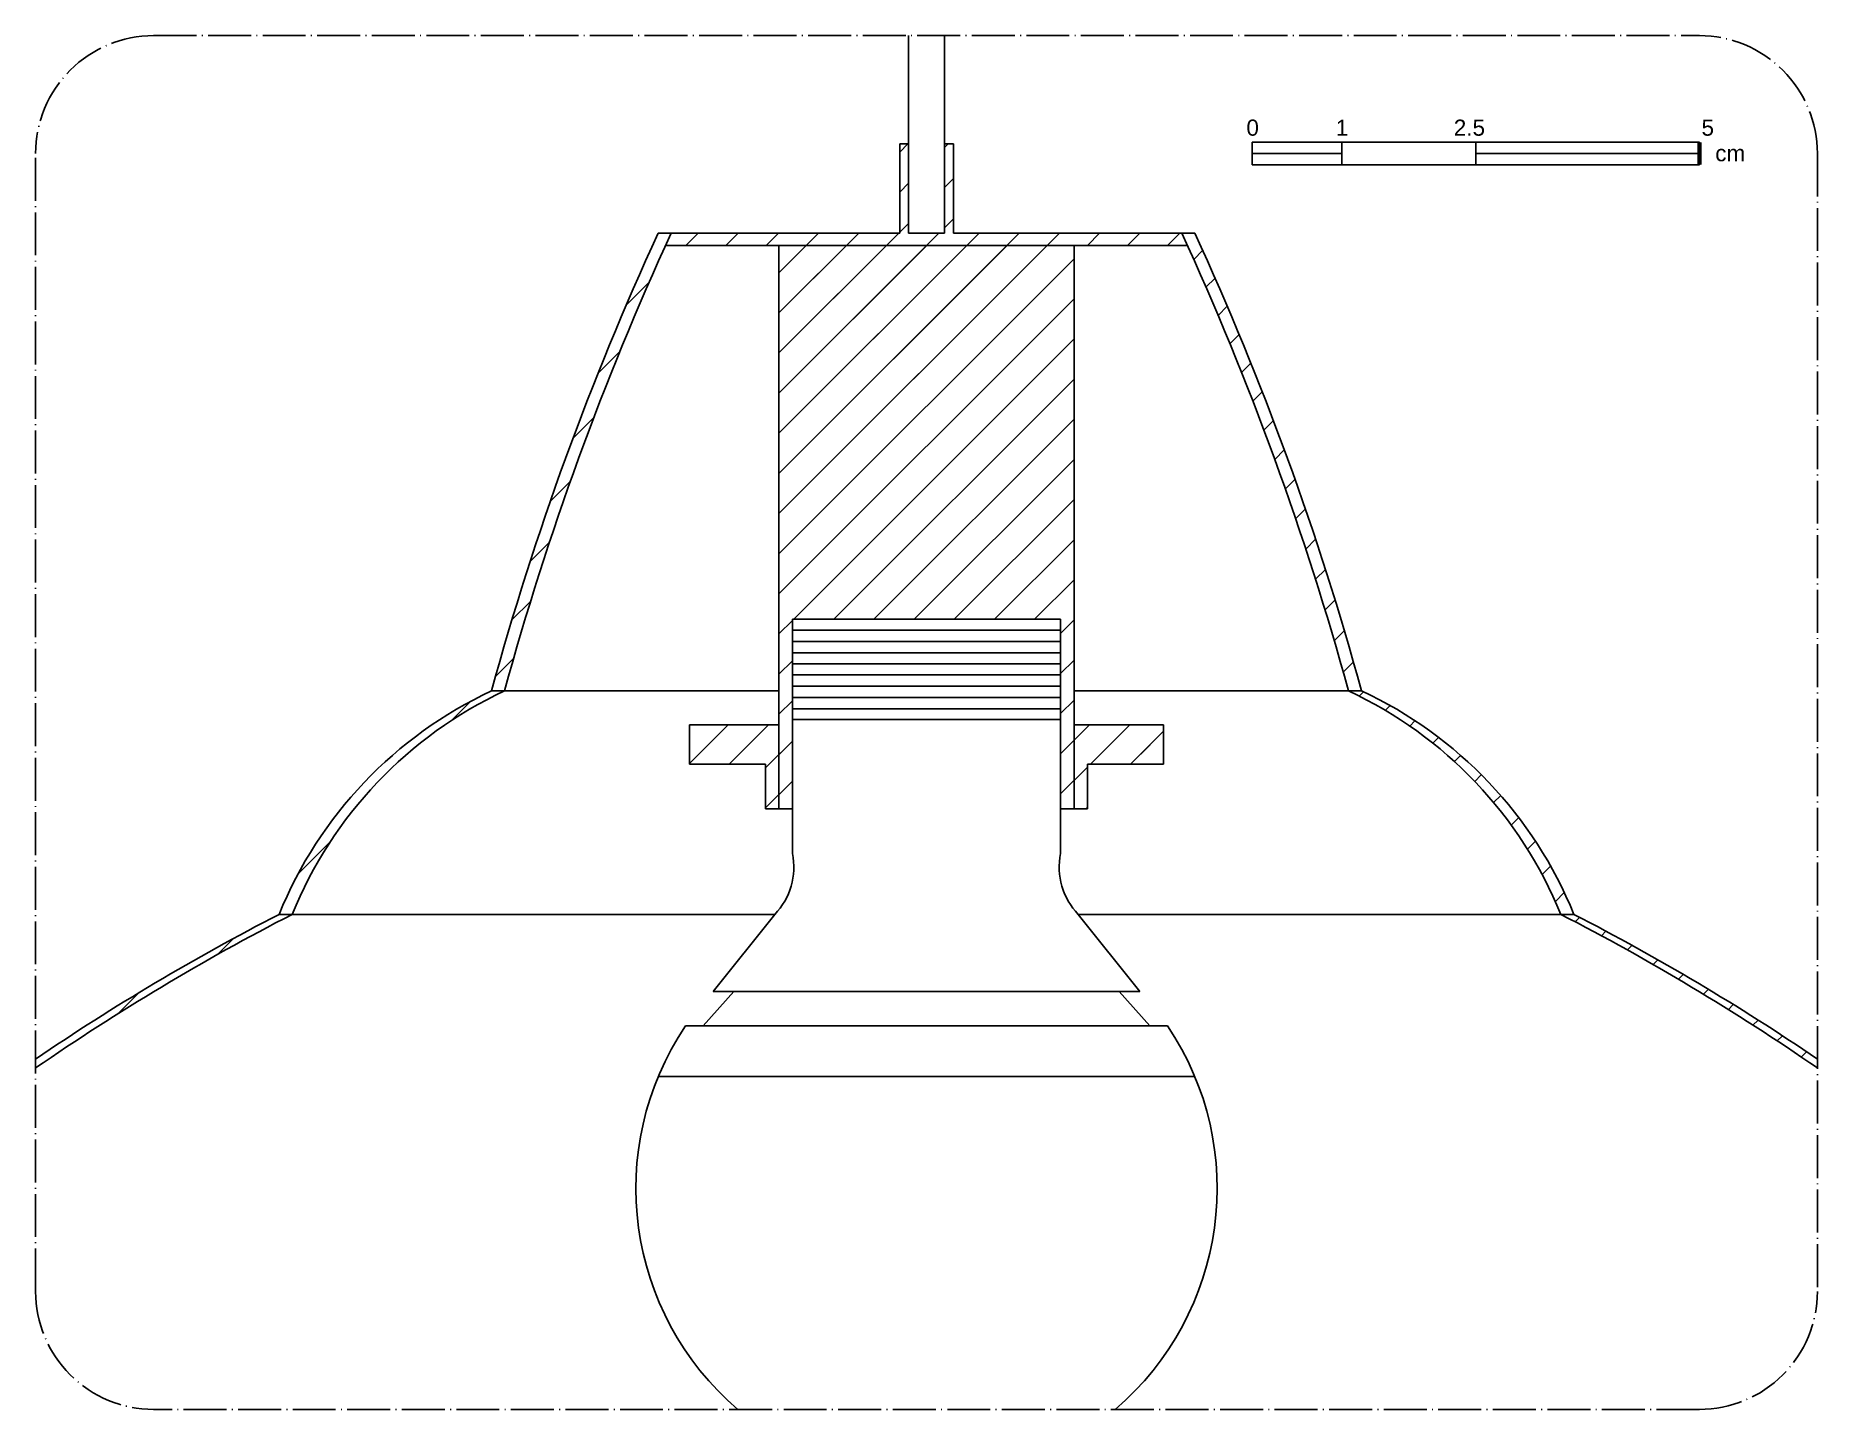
# Model space of a CAD drawing. Header units: millimetres. Extents: x 758 to 5180, y 1629 to 6668.
# Drawn here: x 2559.4 to 2758.6, y 2362.7 to 2516.3 of the extents above; entities that cross this region are included whole.
import ezdxf
from ezdxf.enums import TextEntityAlignment as Align

# ---------------------------------------------------------------- set-up
doc = ezdxf.new("R2010")
doc.units = ezdxf.units.MM
doc.linetypes.add('ACAD_ISO04W100', pattern=[30, 24, -3, 0, -3])
for name, color, linetype in [('A-ANNO-SYMB', 3, 'Continuous'), ('G-ANNO-TEXT', 3, 'Continuous'), ('G-ANNO-TTLB', 3, 'Continuous'), ('IF-DETL', 4, 'Continuous'), ('IF-FURN', 7, 'Continuous'), ('Layer1', 1, 'Continuous'), ('Layer2', 8, 'Continuous'), ('linee sezione', 3, 'ACAD_ISO04W100')]:
    doc.layers.add(name, color=color, linetype=linetype)
doc.styles.add('E-ARIAL', font='arial.ttf')

msp = doc.modelspace()

# ---------------------------------------------------------------- texts
at = {"layer": 'G-ANNO-TEXT', "style": 'E-ARIAL'}
msp.add_text('0', height=1.8, dxfattribs=at).set_placement((2695.46, 2506.95), align=Align.TOP_CENTER)
for s, p in [('1', (2704.76, 2505.15)), ('2.5', (2717.95, 2505.15))]:
    msp.add_text(s, height=1.8, dxfattribs=at).set_placement(p)
for s, p in [('5', (2747.05, 2505.15)), ('cm', (2750.54, 2502.29))]:
    msp.add_text(s, height=1.8, dxfattribs=at).set_placement(p, align=Align.RIGHT)

# ---------------------------------------------------------------- hatches: boundary and pattern name
at = {"layer": 'IF-DETL'}
h = msp.add_hatch(dxfattribs=at)
h.set_pattern_fill('ANSI31', color=256)
h.paths.add_polyline_path([(2675.49, 2492.88), (2642.49, 2492.88), (2642.49, 2439.25), (2633.99, 2439.25), (2633.99, 2434.86), (2643.99, 2434.86), (2643.99, 2439.86), (2643.99, 2441.75), (2643.99, 2451.06), (2673.99, 2451.06), (2673.99, 2439.86), (2673.99, 2434.86), (2683.99, 2434.86), (2683.99, 2439.25), (2675.49, 2439.25)])
h.paths.add_polyline_path([(2687.53, 2494.25), (2661.99, 2494.25), (2661.99, 2504.25), (2660.99, 2504.25), (2660.99, 2494.25), (2656.99, 2494.25), (2656.99, 2504.25), (2655.99, 2504.25), (2655.99, 2494.25), (2630.45, 2494.25, 0.001121), (2629.82, 2492.88), (2688.15, 2492.88, 0.001121)])
h = msp.add_hatch(dxfattribs=at)
h.set_pattern_fill('ANSI31', color=256)
h.paths.add_polyline_path([(2642.49, 2439.25), (2640.99, 2439.25), (2632.49, 2439.25), (2632.49, 2434.86), (2640.99, 2434.86), (2640.99, 2429.86), (2642.49, 2429.86)])
h.paths.add_polyline_path([(2643.99, 2439.25), (2643.99, 2441.75), (2643.99, 2451.06), (2673.99, 2451.06), (2673.99, 2439.86), (2673.99, 2429.86), (2675.49, 2429.86), (2675.49, 2439.25), (2675.49, 2492.88), (2642.49, 2492.88), (2642.49, 2439.25), (2642.49, 2429.86), (2643.99, 2429.86)])
h.paths.add_polyline_path([(2685.49, 2439.25), (2676.99, 2439.25), (2675.49, 2439.25), (2675.49, 2429.86), (2676.99, 2429.86), (2676.99, 2434.86), (2685.49, 2434.86)])

# ---------------------------------------------------------------- linework, layer by layer
at = {"layer": 'A-ANNO-SYMB'}
for p, q in [((2695.42, 2503.16), (2705.42, 2503.16)), ((2720.42, 2503.16), (2745.42, 2503.16))]:
    msp.add_line(p, q, dxfattribs=at)
msp.add_lwpolyline([(2695.42, 2504.41), (2745.42, 2504.41), (2745.42, 2501.91), (2695.42, 2501.91)], close=True, dxfattribs=at)
at = {"layer": 'G-ANNO-TTLB', "const_width": 0.18}
for points in [[(2695.42, 2501.91), (2695.42, 2504.41)], [(2705.42, 2504.41), (2705.42, 2501.91)], [(2720.42, 2504.41), (2720.42, 2501.91)]]:
    msp.add_lwpolyline(points, dxfattribs=at)
at = {"layer": 'G-ANNO-TTLB'}
msp.add_lwpolyline([(2745.42, 2504.41, 0.48, 0.48, 0), (2745.42, 2501.91, 0.48, 0.48, 0)], format="xyseb", dxfattribs=at)
at = {"layer": 'IF-DETL', "linetype": 'Continuous'}
for p, q in [((2688.87, 2491.3), (2689.87, 2492.31)), ((2625.44, 2486.25), (2628.01, 2488.82)), ((2690.24, 2488.19), (2691.26, 2489.2)), ((2691.59, 2485.04), (2692.61, 2486.07)), ((2692.91, 2481.88), (2693.95, 2482.91)), ((2622.27, 2478.59), (2624.72, 2481.04)), ((2694.21, 2478.68), (2695.25, 2479.72)), ((2695.48, 2475.46), (2696.53, 2476.51)), ((2619.46, 2471.28), (2621.8, 2473.62)), ((2696.72, 2472.21), (2697.77, 2473.27)), ((2697.93, 2468.93), (2699, 2470)), ((2699.11, 2465.62), (2700.19, 2466.7)), ((2616.94, 2464.27), (2619.18, 2466.52)), ((2700.26, 2462.29), (2701.35, 2463.38)), ((2614.67, 2457.52), (2616.84, 2459.69)), ((2701.39, 2458.92), (2702.49, 2460.02)), ((2702.48, 2455.53), (2703.59, 2456.63)), ((2612.63, 2450.99), (2614.73, 2453.09)), ((2703.55, 2452.1), (2704.67, 2453.22)), ((2704.58, 2448.65), (2705.71, 2449.77)), ((2610.8, 2444.66), (2612.83, 2446.7)), ((2705.58, 2445.16), (2706.72, 2446.29)), ((2707.38, 2442.46), (2707.86, 2442.94)), ((2605.87, 2439.73), (2608.01, 2441.88)), ((2710.28, 2440.87), (2710.82, 2441.41)), ((2713.02, 2439.12), (2713.61, 2439.71)), ((2715.6, 2437.21), (2716.23, 2437.85)), ((2718.02, 2435.14), (2718.71, 2435.83)), ((2720.29, 2432.92), (2721.03, 2433.66)), ((2722.41, 2430.55), (2723.2, 2431.34)), ((2724.38, 2428.03), (2725.21, 2428.87)), ((2588.74, 2422.6), (2592.34, 2426.21)), ((2726.19, 2425.35), (2727.08, 2426.24)), ((2727.83, 2422.51), (2728.78, 2423.45)), ((2729.31, 2419.49), (2730.31, 2420.49)), ((2731.53, 2417.22), (2732.02, 2417.72)), ((2579.68, 2413.54), (2581.48, 2415.34)), ((2734.46, 2415.66), (2734.97, 2416.17)), ((2737.36, 2414.07), (2737.88, 2414.59)), ((2740.23, 2412.45), (2740.76, 2412.98)), ((2743.07, 2410.8), (2743.61, 2411.34)), ((2568.59, 2406.95), (2570.94, 2409.3)), ((2745.88, 2409.12), (2746.43, 2409.67)), ((2748.66, 2407.41), (2749.21, 2407.96)), ((2751.4, 2405.66), (2751.97, 2406.23)), ((2754.12, 2403.89), (2754.7, 2404.47)), ((2756.81, 2402.09), (2757.4, 2402.68))]:
    msp.add_line(p, q, dxfattribs=at)
at = {"layer": 'IF-FURN'}
for p, q in [((2656.99, 2504.25), (2655.99, 2504.25)), ((2655.99, 2504.25), (2655.99, 2494.25)), ((2656.99, 2504.25), (2656.99, 2494.25)), ((2660.99, 2494.25), (2660.99, 2504.25)), ((2661.99, 2504.25), (2660.99, 2504.25)), ((2661.99, 2494.25), (2661.99, 2504.25)), ((2628.99, 2494.25), (2655.99, 2494.25)), ((2629.82, 2492.88), (2688.15, 2492.88)), ((2642.49, 2439.25), (2642.49, 2492.88)), ((2656.99, 2494.25), (2660.99, 2494.25)), ((2661.99, 2494.25), (2688.99, 2494.25)), ((2675.49, 2439.25), (2675.49, 2492.88)), ((2643.99, 2451.06), (2643.99, 2439.25)), ((2643.99, 2439.86), (2643.99, 2451.06)), ((2643.99, 2451.06), (2673.99, 2451.06)), ((2673.99, 2439.25), (2673.99, 2451.06)), ((2673.99, 2451.06), (2673.99, 2439.86)), ((2643.99, 2439.25), (2643.99, 2441.75)), ((2640.99, 2439.25), (2632.49, 2439.25)), ((2632.49, 2434.86), (2632.49, 2439.25)), ((2640.99, 2439.25), (2642.49, 2439.25)), ((2642.49, 2439.25), (2642.49, 2429.86)), ((2643.99, 2439.25), (2643.99, 2429.86)), ((2673.99, 2429.86), (2673.99, 2439.86)), ((2675.49, 2439.25), (2676.99, 2439.25)), ((2675.49, 2439.25), (2675.49, 2429.86)), ((2676.99, 2439.25), (2685.49, 2439.25)), ((2685.49, 2434.86), (2685.49, 2439.25)), ((2640.99, 2434.86), (2632.49, 2434.86)), ((2640.99, 2434.86), (2640.99, 2429.86)), ((2676.99, 2434.86), (2685.49, 2434.86)), ((2676.99, 2434.86), (2676.99, 2429.86)), ((2640.99, 2429.86), (2642.49, 2429.86)), ((2642.49, 2429.86), (2643.99, 2429.86)), ((2676.99, 2429.86), (2673.99, 2429.86))]:
    msp.add_line(p, q, dxfattribs=at)
for centre, radius, start, end in [((2933.7, 2354.32), 335.31, 155.3348, 164.6557), ((2935.16, 2354.32), 335.31, 155.3348, 164.6557), ((2382.82, 2354.32), 335.31, 15.3443, 24.6652), ((2384.28, 2354.32), 335.31, 15.3443, 24.6652), ((2630.32, 2400.3), 47.19, 115.0374, 157.9002), ((2631.78, 2400.3), 47.19, 115.0374, 157.9002), ((2686.2, 2400.3), 47.19, 22.0998, 64.9626), ((2687.66, 2400.3), 47.19, 22.0998, 64.9626), ((2705.02, 2187.78), 258.94, 117.2163, 124.229), ((2706.48, 2187.78), 258.94, 117.2163, 124.6204), ((2611.5, 2187.78), 258.94, 55.3796, 62.7837), ((2612.96, 2187.78), 258.94, 55.771, 62.7837)]:
    msp.add_arc(centre, radius, start, end, dxfattribs=at)
at = {"layer": 'Layer1'}
for p, q in [((2610.35, 2443.05), (2642.49, 2443.05)), ((2675.49, 2443.05), (2707.63, 2443.05)), ((2642.02, 2418.05), (2586.6, 2418.05)), ((2675.96, 2418.05), (2731.38, 2418.05))]:
    msp.add_line(p, q, dxfattribs=at)
at = {"layer": 'Layer2'}
for p, q in [((2656.99, 2516.34), (2656.99, 2504.25)), ((2660.99, 2516.34), (2660.99, 2504.25)), ((2643.99, 2449.86), (2673.99, 2449.86)), ((2643.99, 2448.56), (2673.99, 2448.56)), ((2643.99, 2447.31), (2673.99, 2447.31)), ((2643.99, 2446.06), (2673.99, 2446.06)), ((2643.99, 2444.86), (2673.99, 2444.86)), ((2643.99, 2443.56), (2673.99, 2443.56)), ((2643.99, 2442.31), (2673.99, 2442.31)), ((2643.99, 2441.06), (2673.99, 2441.06)), ((2643.99, 2439.86), (2673.99, 2439.86)), ((2643.99, 2424.86), (2643.99, 2429.86)), ((2673.99, 2424.86), (2673.99, 2429.86)), ((2635.13, 2409.43), (2642.02, 2418.05)), ((2682.85, 2409.43), (2675.96, 2418.05)), ((2634.03, 2405.58), (2637.46, 2409.43)), ((2635.13, 2409.43), (2682.85, 2409.43)), ((2683.95, 2405.58), (2680.52, 2409.43)), ((2632.04, 2405.58), (2685.94, 2405.58)), ((2688.99, 2399.91), (2628.99, 2399.91))]:
    msp.add_line(p, q, dxfattribs=at)
for centre, radius, start, end in [((2636.56, 2423.32), 7.59, 316.0367, 11.7153), ((2681.42, 2423.32), 7.59, 168.2847, 223.9633), ((2658.99, 2387.41), 32.5, 146.0253, 229.5452), ((2658.99, 2387.41), 32.5, 310.4548, 33.9747)]:
    msp.add_arc(centre, radius, start, end, dxfattribs=at)
at = {"layer": 'linee sezione', "ltscale": 0.2}
msp.add_lwpolyline([(2572.56, 2516.34), (2745.42, 2516.34, -0.414214), (2758.61, 2503.16), (2758.61, 2375.87, -0.414214), (2745.42, 2362.68), (2572.56, 2362.68, -0.414214), (2559.37, 2375.87), (2559.37, 2503.16, -0.414214)], format="xyb", close=True, dxfattribs=at)

msp.set_redraw_order([(e.dxf.handle, doc.entitydb.next_handle()) for e in msp.query("TEXT MTEXT ATTDEF DIMENSION ARC_DIMENSION")])  # texts and dimensions are drawn at this point

doc.saveas('drawing.dxf')
